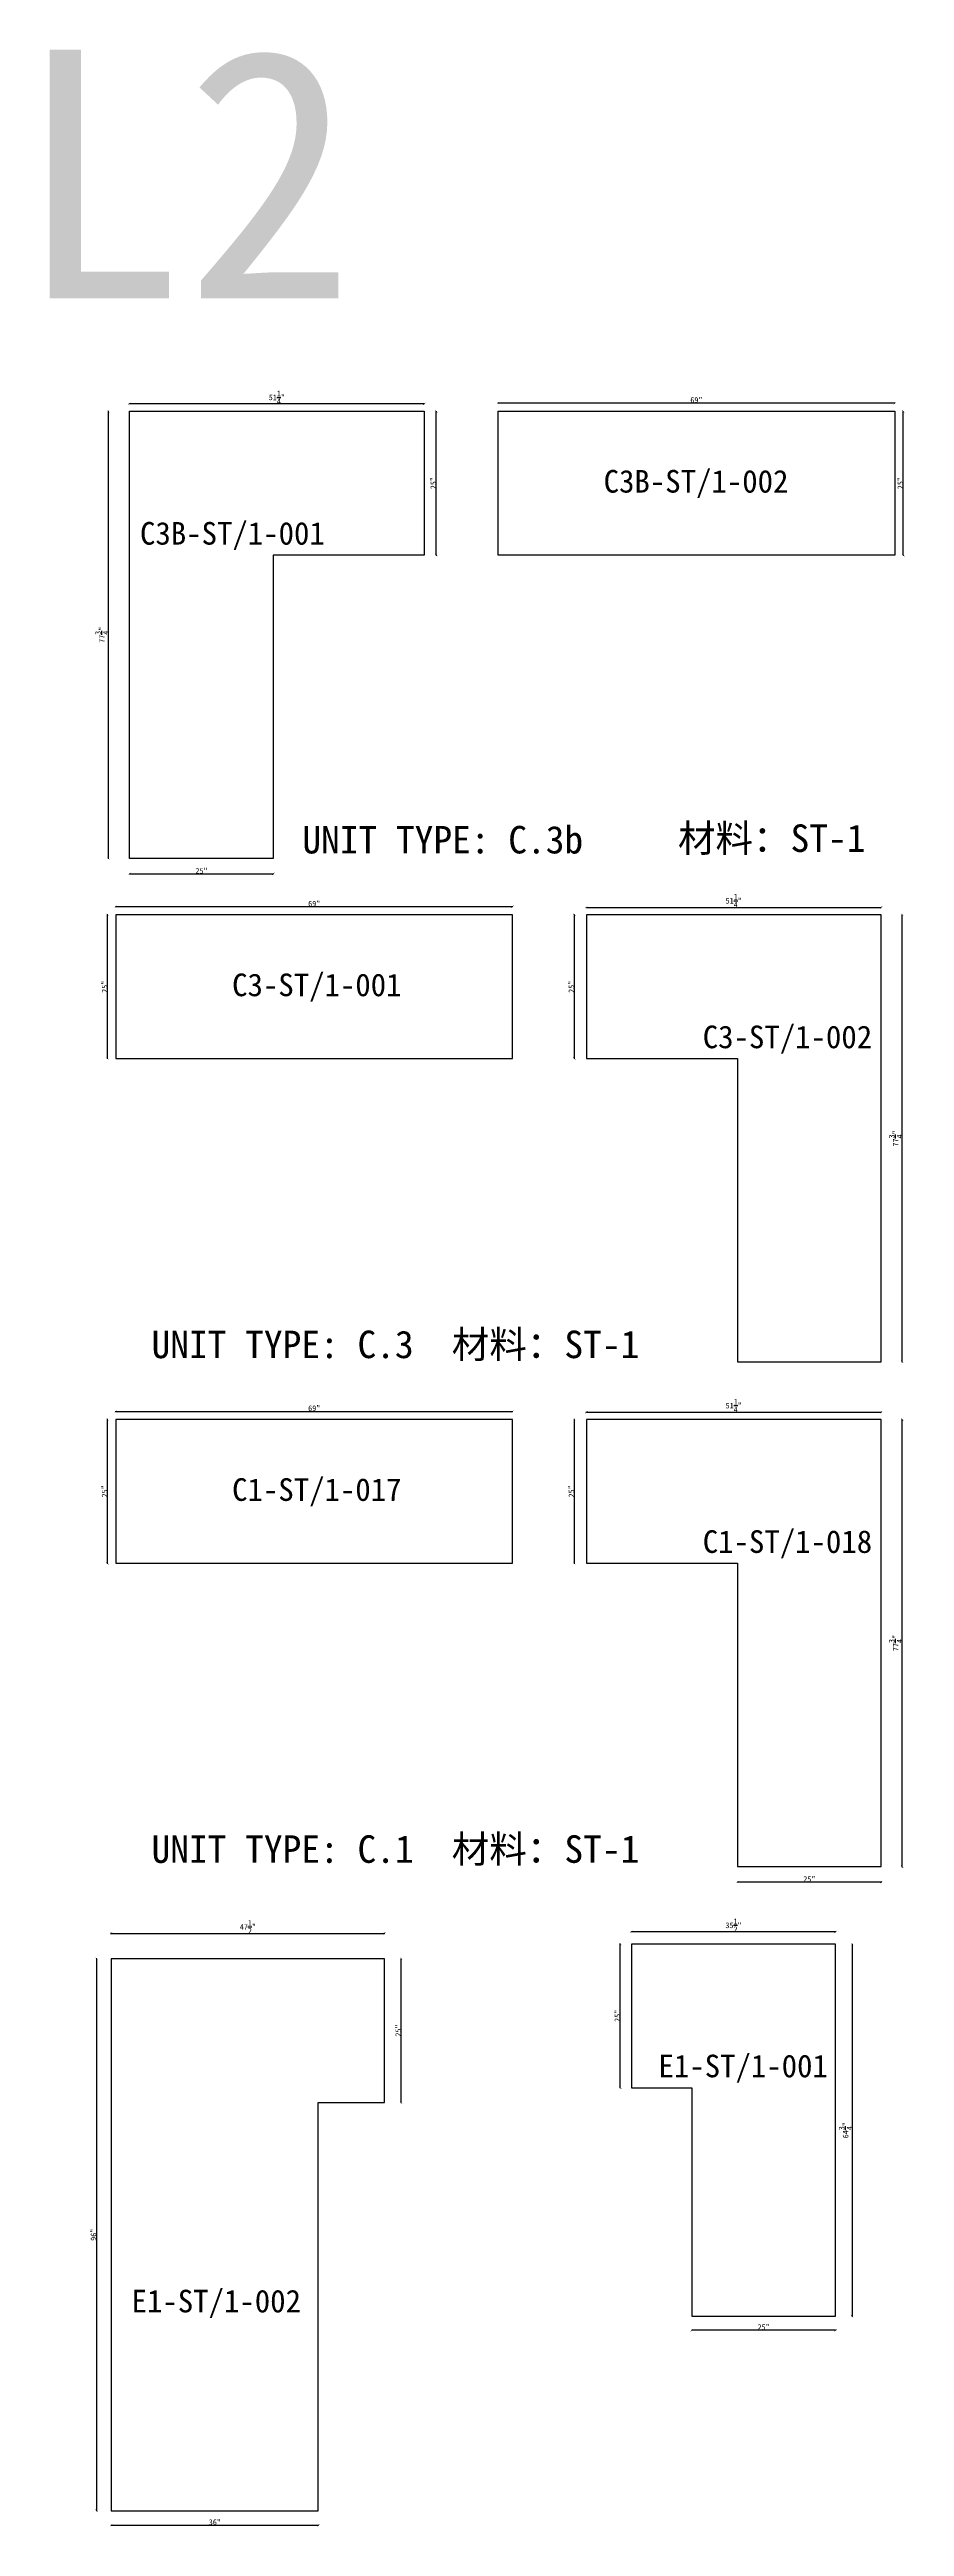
# Model space of a CAD drawing. Header units: millimetres. Extents: x -46962 to 137822, y -48342 to 2116.
# Drawn here: x -46962 to -43186, y -8981 to 1961 of the extents above; entities that cross this region are included whole.
import ezdxf
from ezdxf.enums import TextEntityAlignment as Align

# ---------------------------------------------------------------- set-up
doc = ezdxf.new("R2010")
doc.units = ezdxf.units.MM
doc.layers.add('COUNTERTOP_NUMBER', color=3, linetype='Continuous')
doc.layers.add('COUNTERTOPS', color=7, linetype='Continuous')
doc.styles.add('样式 1', font='')
doc.styles.get('样式 1').set_extended_font_data('NSimSun')
doc.dimstyles.new('副本 ISO-25', dxfattribs={"dimtxt": 25, "dimasz": 10, "dimexe": 1.5, "dimexo": 0.5, "dimtad": 1, "dimlfac": 0.03937, "dimlunit": 5, "dimtxsty": '样式 1', "dimblk": 'ARCHTICK', "dimcen": 2.5, "dimclrd": 256, "dimclrt": 1, "dimazin": 3, "dimtfac": 1, "dimtmove": 0, "dimatfit": 3, "dimfxlon": 1})

# ---------------------------------------------------------------- blocks, each defined once
blk = doc.blocks.new('_ArchTick')
at = {"color": 0, "linetype": 'ByBlock', "const_width": 0.15}
blk.add_lwpolyline([(-0.5, -0.5), (0.5, 0.5)], dxfattribs=at)
blk = doc.blocks.new('*D1')
at = {"color": 0, "lineweight": -2, "transparency": 16777216}
for p, q in [((-43192, 363), (-43190, 363)), ((-43192, -272), (-43190, -272))]:
    blk.add_line(p, q, dxfattribs=at)
at = {"lineweight": -2, "transparency": 16777216}
blk.add_line((-43191, -272), (-43191, 363), dxfattribs=at)
at = {"layer": 'Defpoints', "color": 0, "transparency": 16777216}
for p in [(-43228, 363), (-43191, 363), (-43228, -272)]:
    blk.add_point(p, dxfattribs=at)
at = {"lineweight": -2, "transparency": 16777216, "xscale": 10, "yscale": 10, "zscale": 10}
for p, rotation in [((-43191, 363), 90), ((-43191, -272), 270)]:
    blk.add_blockref('_ArchTick', p, dxfattribs=dict(at, rotation=rotation))
at = {"color": 1, "transparency": 16777216, "insert": (-43204, 46), "char_height": 25, "attachment_point": 5, "rotation": 90, "style": '样式 1'}
blk.add_mtext('\\A1;25"', dxfattribs=at)
blk = doc.blocks.new('*D2')
at = {"color": 0, "lineweight": -2, "transparency": 16777216}
for p, q in [((-44981, 399), (-44981, 401)), ((-43228, 399), (-43228, 401))]:
    blk.add_line(p, q, dxfattribs=at)
at = {"lineweight": -2, "transparency": 16777216}
blk.add_line((-43228, 400), (-44981, 400), dxfattribs=at)
at = {"layer": 'Defpoints', "color": 0, "transparency": 16777216}
for p in [(-44981, 400), (-44981, 363), (-43228, 363)]:
    blk.add_point(p, dxfattribs=at)
at = {"lineweight": -2, "transparency": 16777216, "xscale": 10, "yscale": 10, "zscale": 10, "rotation": 180}
blk.add_blockref('_ArchTick', (-44981, 400), dxfattribs=at)
at = {"lineweight": -2, "transparency": 16777216, "xscale": 10, "yscale": 10, "zscale": 10}
blk.add_blockref('_ArchTick', (-43228, 400), dxfattribs=at)
at = {"color": 1, "transparency": 16777216, "insert": (-44105, 413), "char_height": 25, "attachment_point": 5, "style": '样式 1'}
blk.add_mtext('\\A1;69"', dxfattribs=at)
blk = doc.blocks.new('*D3')
at = {"color": 0, "lineweight": -2, "transparency": 16777216}
for p, q in [((-46609, 395), (-46609, 398)), ((-45307, 395), (-45307, 398))]:
    blk.add_line(p, q, dxfattribs=at)
at = {"lineweight": -2, "transparency": 16777216}
blk.add_line((-45307, 396), (-46609, 396), dxfattribs=at)
at = {"layer": 'Defpoints', "color": 0, "transparency": 16777216}
for p in [(-46609, 396), (-46609, 363), (-45307, 363)]:
    blk.add_point(p, dxfattribs=at)
at = {"lineweight": -2, "transparency": 16777216, "xscale": 10, "yscale": 10, "zscale": 10, "rotation": 180}
blk.add_blockref('_ArchTick', (-46609, 396), dxfattribs=at)
at = {"lineweight": -2, "transparency": 16777216, "xscale": 10, "yscale": 10, "zscale": 10}
blk.add_blockref('_ArchTick', (-45307, 396), dxfattribs=at)
at = {"color": 1, "transparency": 16777216, "insert": (-45958, 425), "char_height": 25, "attachment_point": 5, "style": '样式 1'}
blk.add_mtext('\\A1;51{\\H1x;\\S1/4;}"', dxfattribs=at)
blk = doc.blocks.new('*D4')
at = {"color": 0, "lineweight": -2, "transparency": 16777216}
for p, q in [((-45255, 363), (-45252, 363)), ((-45255, -272), (-45252, -272))]:
    blk.add_line(p, q, dxfattribs=at)
at = {"lineweight": -2, "transparency": 16777216}
blk.add_line((-45254, -272), (-45254, 363), dxfattribs=at)
at = {"layer": 'Defpoints', "color": 0, "transparency": 16777216}
for p in [(-45307, 363), (-45254, 363), (-45307, -272)]:
    blk.add_point(p, dxfattribs=at)
at = {"lineweight": -2, "transparency": 16777216, "xscale": 10, "yscale": 10, "zscale": 10}
for p, rotation in [((-45254, 363), 90), ((-45254, -272), 270)]:
    blk.add_blockref('_ArchTick', p, dxfattribs=dict(at, rotation=rotation))
at = {"color": 1, "transparency": 16777216, "insert": (-45267, 46), "char_height": 25, "attachment_point": 5, "rotation": 90, "style": '样式 1'}
blk.add_mtext('\\A1;25"', dxfattribs=at)
blk = doc.blocks.new('*D5')
at = {"color": 0, "lineweight": -2, "transparency": 16777216}
for p, q in [((-46609, -1679), (-46609, -1682)), ((-45974, -1679), (-45974, -1682))]:
    blk.add_line(p, q, dxfattribs=at)
at = {"lineweight": -2, "transparency": 16777216}
blk.add_line((-46609, -1680), (-45974, -1680), dxfattribs=at)
at = {"layer": 'Defpoints', "color": 0, "transparency": 16777216}
for p in [(-46609, -1612), (-45974, -1612), (-45974, -1680)]:
    blk.add_point(p, dxfattribs=at)
at = {"lineweight": -2, "transparency": 16777216, "xscale": 10, "yscale": 10, "zscale": 10, "rotation": 180}
blk.add_blockref('_ArchTick', (-46609, -1680), dxfattribs=at)
at = {"lineweight": -2, "transparency": 16777216, "xscale": 10, "yscale": 10, "zscale": 10}
blk.add_blockref('_ArchTick', (-45974, -1680), dxfattribs=at)
at = {"color": 1, "transparency": 16777216, "insert": (-46291, -1667), "char_height": 25, "attachment_point": 5, "style": '样式 1'}
blk.add_mtext('\\A1;25"', dxfattribs=at)
blk = doc.blocks.new('*D6')
at = {"color": 0, "lineweight": -2, "transparency": 16777216}
for p, q in [((-46701, 363), (-46704, 363)), ((-46701, -1612), (-46704, -1612))]:
    blk.add_line(p, q, dxfattribs=at)
at = {"lineweight": -2, "transparency": 16777216}
blk.add_line((-46702, -1612), (-46702, 363), dxfattribs=at)
at = {"layer": 'Defpoints', "color": 0, "transparency": 16777216}
for p in [(-46702, 363), (-46609, 363), (-46609, -1612)]:
    blk.add_point(p, dxfattribs=at)
at = {"lineweight": -2, "transparency": 16777216, "xscale": 10, "yscale": 10, "zscale": 10}
for p, rotation in [((-46702, 363), 90), ((-46702, -1612), 270)]:
    blk.add_blockref('_ArchTick', p, dxfattribs=dict(at, rotation=rotation))
at = {"color": 1, "transparency": 16777216, "insert": (-46731, -624), "char_height": 25, "attachment_point": 5, "rotation": 90, "style": '样式 1'}
blk.add_mtext('\\A1;77{\\H1x;\\S3/4;}"', dxfattribs=at)
blk = doc.blocks.new('*D14')
at = {"color": 0, "lineweight": -2, "transparency": 16777216}
for p, q in [((-46705, -1861), (-46708, -1861)), ((-46705, -2496), (-46708, -2496))]:
    blk.add_line(p, q, dxfattribs=at)
at = {"lineweight": -2, "transparency": 16777216}
blk.add_line((-46706, -2496), (-46706, -1861), dxfattribs=at)
at = {"layer": 'Defpoints', "color": 0, "transparency": 16777216}
for p in [(-46706, -1861), (-46669, -1861), (-46669, -2496)]:
    blk.add_point(p, dxfattribs=at)
at = {"lineweight": -2, "transparency": 16777216, "xscale": 10, "yscale": 10, "zscale": 10}
for p, rotation in [((-46706, -1861), 90), ((-46706, -2496), 270)]:
    blk.add_blockref('_ArchTick', p, dxfattribs=dict(at, rotation=rotation))
at = {"color": 1, "transparency": 16777216, "insert": (-46719, -2179), "char_height": 25, "attachment_point": 5, "rotation": 90, "style": '样式 1'}
blk.add_mtext('\\A1;25"', dxfattribs=at)
blk = doc.blocks.new('*D15')
at = {"color": 0, "lineweight": -2, "transparency": 16777216}
for p, q in [((-46669, -1826), (-46669, -1824)), ((-44917, -1826), (-44917, -1824))]:
    blk.add_line(p, q, dxfattribs=at)
at = {"lineweight": -2, "transparency": 16777216}
blk.add_line((-46669, -1825), (-44917, -1825), dxfattribs=at)
at = {"layer": 'Defpoints', "color": 0, "transparency": 16777216}
for p in [(-44917, -1825), (-46669, -1861), (-44917, -1861)]:
    blk.add_point(p, dxfattribs=at)
at = {"lineweight": -2, "transparency": 16777216, "xscale": 10, "yscale": 10, "zscale": 10, "rotation": 180}
blk.add_blockref('_ArchTick', (-46669, -1825), dxfattribs=at)
at = {"lineweight": -2, "transparency": 16777216, "xscale": 10, "yscale": 10, "zscale": 10}
blk.add_blockref('_ArchTick', (-44917, -1825), dxfattribs=at)
at = {"color": 1, "transparency": 16777216, "insert": (-45793, -1812), "char_height": 25, "attachment_point": 5, "style": '样式 1'}
blk.add_mtext('\\A1;69"', dxfattribs=at)
blk = doc.blocks.new('*D16')
at = {"color": 0, "lineweight": -2, "transparency": 16777216}
for p, q in [((-44591, -1829), (-44591, -1827)), ((-43289, -1829), (-43289, -1827))]:
    blk.add_line(p, q, dxfattribs=at)
at = {"lineweight": -2, "transparency": 16777216}
blk.add_line((-44591, -1828), (-43289, -1828), dxfattribs=at)
at = {"layer": 'Defpoints', "color": 0, "transparency": 16777216}
for p in [(-43289, -1828), (-44591, -1861), (-43289, -1861)]:
    blk.add_point(p, dxfattribs=at)
at = {"lineweight": -2, "transparency": 16777216, "xscale": 10, "yscale": 10, "zscale": 10, "rotation": 180}
blk.add_blockref('_ArchTick', (-44591, -1828), dxfattribs=at)
at = {"lineweight": -2, "transparency": 16777216, "xscale": 10, "yscale": 10, "zscale": 10}
blk.add_blockref('_ArchTick', (-43289, -1828), dxfattribs=at)
at = {"color": 1, "transparency": 16777216, "insert": (-43940, -1799), "char_height": 25, "attachment_point": 5, "style": '样式 1'}
blk.add_mtext('\\A1;51{\\H1x;\\S1/4;}"', dxfattribs=at)
blk = doc.blocks.new('*D17')
at = {"color": 0, "lineweight": -2, "transparency": 16777216}
for p, q in [((-44643, -1861), (-44645, -1861)), ((-44643, -2496), (-44645, -2496))]:
    blk.add_line(p, q, dxfattribs=at)
at = {"lineweight": -2, "transparency": 16777216}
blk.add_line((-44644, -2496), (-44644, -1861), dxfattribs=at)
at = {"layer": 'Defpoints', "color": 0, "transparency": 16777216}
for p in [(-44644, -1861), (-44591, -1861), (-44591, -2496)]:
    blk.add_point(p, dxfattribs=at)
at = {"lineweight": -2, "transparency": 16777216, "xscale": 10, "yscale": 10, "zscale": 10}
for p, rotation in [((-44644, -1861), 90), ((-44644, -2496), 270)]:
    blk.add_blockref('_ArchTick', p, dxfattribs=dict(at, rotation=rotation))
at = {"color": 1, "transparency": 16777216, "insert": (-44657, -2179), "char_height": 25, "attachment_point": 5, "rotation": 90, "style": '样式 1'}
blk.add_mtext('\\A1;25"', dxfattribs=at)
blk = doc.blocks.new('*D18')
at = {"color": 0, "lineweight": -2, "transparency": 16777216}
for p, q in [((-43197, -1861), (-43194, -1861)), ((-43197, -3836), (-43194, -3836))]:
    blk.add_line(p, q, dxfattribs=at)
at = {"lineweight": -2, "transparency": 16777216}
blk.add_line((-43196, -3836), (-43196, -1861), dxfattribs=at)
at = {"layer": 'Defpoints', "color": 0, "transparency": 16777216}
for p in [(-43289, -1861), (-43196, -1861), (-43289, -3836)]:
    blk.add_point(p, dxfattribs=at)
at = {"lineweight": -2, "transparency": 16777216, "xscale": 10, "yscale": 10, "zscale": 10}
for p, rotation in [((-43196, -1861), 90), ((-43196, -3836), 270)]:
    blk.add_blockref('_ArchTick', p, dxfattribs=dict(at, rotation=rotation))
at = {"color": 1, "transparency": 16777216, "insert": (-43225, -2849), "char_height": 25, "attachment_point": 5, "rotation": 90, "style": '样式 1'}
blk.add_mtext('\\A1;77{\\H1x;\\S3/4;}"', dxfattribs=at)
blk = doc.blocks.new('*D26')
at = {"color": 0, "lineweight": -2, "transparency": 16777216}
for p, q in [((-46705, -4091), (-46708, -4091)), ((-46705, -4726), (-46708, -4726))]:
    blk.add_line(p, q, dxfattribs=at)
at = {"lineweight": -2, "transparency": 16777216}
blk.add_line((-46706, -4726), (-46706, -4091), dxfattribs=at)
at = {"layer": 'Defpoints', "color": 0, "transparency": 16777216}
for p in [(-46706, -4091), (-46669, -4091), (-46669, -4726)]:
    blk.add_point(p, dxfattribs=at)
at = {"lineweight": -2, "transparency": 16777216, "xscale": 10, "yscale": 10, "zscale": 10}
for p, rotation in [((-46706, -4091), 90), ((-46706, -4726), 270)]:
    blk.add_blockref('_ArchTick', p, dxfattribs=dict(at, rotation=rotation))
at = {"color": 1, "transparency": 16777216, "insert": (-46719, -4408), "char_height": 25, "attachment_point": 5, "rotation": 90, "style": '样式 1'}
blk.add_mtext('\\A1;25"', dxfattribs=at)
blk = doc.blocks.new('*D27')
at = {"color": 0, "lineweight": -2, "transparency": 16777216}
for p, q in [((-46669, -4056), (-46669, -4053)), ((-44917, -4056), (-44917, -4053))]:
    blk.add_line(p, q, dxfattribs=at)
at = {"lineweight": -2, "transparency": 16777216}
blk.add_line((-46669, -4055), (-44917, -4055), dxfattribs=at)
at = {"layer": 'Defpoints', "color": 0, "transparency": 16777216}
for p in [(-46669, -4091), (-44917, -4055), (-44917, -4091)]:
    blk.add_point(p, dxfattribs=at)
at = {"lineweight": -2, "transparency": 16777216, "xscale": 10, "yscale": 10, "zscale": 10, "rotation": 180}
blk.add_blockref('_ArchTick', (-46669, -4055), dxfattribs=at)
at = {"lineweight": -2, "transparency": 16777216, "xscale": 10, "yscale": 10, "zscale": 10}
blk.add_blockref('_ArchTick', (-44917, -4055), dxfattribs=at)
at = {"color": 1, "transparency": 16777216, "insert": (-45793, -4041), "char_height": 25, "attachment_point": 5, "style": '样式 1'}
blk.add_mtext('\\A1;69"', dxfattribs=at)
blk = doc.blocks.new('*D22')
at = {"color": 0, "lineweight": -2, "transparency": 16777216}
for p, q in [((-44591, -4059), (-44591, -4056)), ((-43289, -4059), (-43289, -4056))]:
    blk.add_line(p, q, dxfattribs=at)
at = {"lineweight": -2, "transparency": 16777216}
blk.add_line((-44591, -4058), (-43289, -4058), dxfattribs=at)
at = {"layer": 'Defpoints', "color": 0, "transparency": 16777216}
for p in [(-44591, -4091), (-43289, -4058), (-43289, -4091)]:
    blk.add_point(p, dxfattribs=at)
at = {"lineweight": -2, "transparency": 16777216, "xscale": 10, "yscale": 10, "zscale": 10, "rotation": 180}
blk.add_blockref('_ArchTick', (-44591, -4058), dxfattribs=at)
at = {"lineweight": -2, "transparency": 16777216, "xscale": 10, "yscale": 10, "zscale": 10}
blk.add_blockref('_ArchTick', (-43289, -4058), dxfattribs=at)
at = {"color": 1, "transparency": 16777216, "insert": (-43940, -4029), "char_height": 25, "attachment_point": 5, "style": '样式 1'}
blk.add_mtext('\\A1;51{\\H1x;\\S1/4;}"', dxfattribs=at)
blk = doc.blocks.new('*D23')
at = {"color": 0, "lineweight": -2, "transparency": 16777216}
for p, q in [((-44643, -4091), (-44645, -4091)), ((-44643, -4726), (-44645, -4726))]:
    blk.add_line(p, q, dxfattribs=at)
at = {"lineweight": -2, "transparency": 16777216}
blk.add_line((-44644, -4726), (-44644, -4091), dxfattribs=at)
at = {"layer": 'Defpoints', "color": 0, "transparency": 16777216}
for p in [(-44644, -4091), (-44591, -4091), (-44591, -4726)]:
    blk.add_point(p, dxfattribs=at)
at = {"lineweight": -2, "transparency": 16777216, "xscale": 10, "yscale": 10, "zscale": 10}
for p, rotation in [((-44644, -4091), 90), ((-44644, -4726), 270)]:
    blk.add_blockref('_ArchTick', p, dxfattribs=dict(at, rotation=rotation))
at = {"color": 1, "transparency": 16777216, "insert": (-44657, -4408), "char_height": 25, "attachment_point": 5, "rotation": 90, "style": '样式 1'}
blk.add_mtext('\\A1;25"', dxfattribs=at)
blk = doc.blocks.new('*D24')
at = {"color": 0, "lineweight": -2, "transparency": 16777216}
for p, q in [((-43924, -6133), (-43924, -6136)), ((-43289, -6133), (-43289, -6136))]:
    blk.add_line(p, q, dxfattribs=at)
at = {"lineweight": -2, "transparency": 16777216}
blk.add_line((-43289, -6134), (-43924, -6134), dxfattribs=at)
at = {"layer": 'Defpoints', "color": 0, "transparency": 16777216}
for p in [(-43924, -6066), (-43289, -6066), (-43924, -6134)]:
    blk.add_point(p, dxfattribs=at)
at = {"lineweight": -2, "transparency": 16777216, "xscale": 10, "yscale": 10, "zscale": 10, "rotation": 180}
blk.add_blockref('_ArchTick', (-43924, -6134), dxfattribs=at)
at = {"lineweight": -2, "transparency": 16777216, "xscale": 10, "yscale": 10, "zscale": 10}
blk.add_blockref('_ArchTick', (-43289, -6134), dxfattribs=at)
at = {"color": 1, "transparency": 16777216, "insert": (-43606, -6121), "char_height": 25, "attachment_point": 5, "style": '样式 1'}
blk.add_mtext('\\A1;25"', dxfattribs=at)
blk = doc.blocks.new('*D25')
at = {"color": 0, "lineweight": -2, "transparency": 16777216}
for p, q in [((-43197, -4091), (-43194, -4091)), ((-43197, -6066), (-43194, -6066))]:
    blk.add_line(p, q, dxfattribs=at)
at = {"lineweight": -2, "transparency": 16777216}
blk.add_line((-43196, -6066), (-43196, -4091), dxfattribs=at)
at = {"layer": 'Defpoints', "color": 0, "transparency": 16777216}
for p in [(-43289, -4091), (-43196, -4091), (-43289, -6066)]:
    blk.add_point(p, dxfattribs=at)
at = {"lineweight": -2, "transparency": 16777216, "xscale": 10, "yscale": 10, "zscale": 10}
for p, rotation in [((-43196, -4091), 90), ((-43196, -6066), 270)]:
    blk.add_blockref('_ArchTick', p, dxfattribs=dict(at, rotation=rotation))
at = {"color": 1, "transparency": 16777216, "insert": (-43225, -5078), "char_height": 25, "attachment_point": 5, "rotation": 90, "style": '样式 1'}
blk.add_mtext('\\A1;77{\\H1x;\\S3/4;}"', dxfattribs=at)
blk = doc.blocks.new('*D42')
at = {"color": 0, "lineweight": -2, "transparency": 16777216}
for p, q in [((-44392, -6355), (-44392, -6352)), ((-43490, -6355), (-43490, -6352))]:
    blk.add_line(p, q, dxfattribs=at)
at = {"lineweight": -2, "transparency": 16777216}
blk.add_line((-43490, -6354), (-44392, -6354), dxfattribs=at)
at = {"layer": 'Defpoints', "color": 0, "transparency": 16777216}
for p in [(-44392, -6354), (-44392, -6408), (-43490, -6408)]:
    blk.add_point(p, dxfattribs=at)
at = {"lineweight": -2, "transparency": 16777216, "xscale": 10, "yscale": 10, "zscale": 10, "rotation": 180}
blk.add_blockref('_ArchTick', (-44392, -6354), dxfattribs=at)
at = {"lineweight": -2, "transparency": 16777216, "xscale": 10, "yscale": 10, "zscale": 10}
blk.add_blockref('_ArchTick', (-43490, -6354), dxfattribs=at)
at = {"color": 1, "transparency": 16777216, "insert": (-43941, -6325), "char_height": 25, "attachment_point": 5, "style": '样式 1'}
blk.add_mtext('\\A1;35{\\H1x;\\S1/2;}"', dxfattribs=at)
blk = doc.blocks.new('*D43')
at = {"color": 0, "lineweight": -2, "transparency": 16777216}
for p, q in [((-43418, -6408), (-43416, -6408)), ((-43418, -8052), (-43416, -8052))]:
    blk.add_line(p, q, dxfattribs=at)
at = {"lineweight": -2, "transparency": 16777216}
blk.add_line((-43417, -6408), (-43417, -8052), dxfattribs=at)
at = {"layer": 'Defpoints', "color": 0, "transparency": 16777216}
for p in [(-43490, -6408), (-43490, -8052), (-43417, -8052)]:
    blk.add_point(p, dxfattribs=at)
at = {"lineweight": -2, "transparency": 16777216, "xscale": 10, "yscale": 10, "zscale": 10}
for p, rotation in [((-43417, -6408), 90), ((-43417, -8052), 270)]:
    blk.add_blockref('_ArchTick', p, dxfattribs=dict(at, rotation=rotation))
at = {"color": 1, "transparency": 16777216, "insert": (-43446, -7230), "char_height": 25, "attachment_point": 5, "rotation": 90, "style": '样式 1'}
blk.add_mtext('\\A1;64{\\H1x;\\S3/4;}"', dxfattribs=at)
blk = doc.blocks.new('*D44')
at = {"color": 0, "lineweight": -2, "transparency": 16777216}
for p, q in [((-44125, -8113), (-44125, -8115)), ((-43490, -8113), (-43490, -8115))]:
    blk.add_line(p, q, dxfattribs=at)
at = {"lineweight": -2, "transparency": 16777216}
blk.add_line((-43490, -8114), (-44125, -8114), dxfattribs=at)
at = {"layer": 'Defpoints', "color": 0, "transparency": 16777216}
for p in [(-44125, -8052), (-43490, -8052), (-44125, -8114)]:
    blk.add_point(p, dxfattribs=at)
at = {"lineweight": -2, "transparency": 16777216, "xscale": 10, "yscale": 10, "zscale": 10, "rotation": 180}
blk.add_blockref('_ArchTick', (-44125, -8114), dxfattribs=at)
at = {"lineweight": -2, "transparency": 16777216, "xscale": 10, "yscale": 10, "zscale": 10}
blk.add_blockref('_ArchTick', (-43490, -8114), dxfattribs=at)
at = {"color": 1, "transparency": 16777216, "insert": (-43808, -8100), "char_height": 25, "attachment_point": 5, "style": '样式 1'}
blk.add_mtext('\\A1;25"', dxfattribs=at)
blk = doc.blocks.new('*D45')
at = {"color": 0, "lineweight": -2, "transparency": 16777216}
for p, q in [((-44440, -6408), (-44443, -6408)), ((-44440, -7043), (-44443, -7043))]:
    blk.add_line(p, q, dxfattribs=at)
at = {"lineweight": -2, "transparency": 16777216}
blk.add_line((-44441, -7043), (-44441, -6408), dxfattribs=at)
at = {"layer": 'Defpoints', "color": 0, "transparency": 16777216}
for p in [(-44441, -6408), (-44392, -6408), (-44392, -7043)]:
    blk.add_point(p, dxfattribs=at)
at = {"lineweight": -2, "transparency": 16777216, "xscale": 10, "yscale": 10, "zscale": 10}
for p, rotation in [((-44441, -6408), 90), ((-44441, -7043), 270)]:
    blk.add_blockref('_ArchTick', p, dxfattribs=dict(at, rotation=rotation))
at = {"color": 1, "transparency": 16777216, "insert": (-44454, -6725), "char_height": 25, "attachment_point": 5, "rotation": 90, "style": '样式 1'}
blk.add_mtext('\\A1;25"', dxfattribs=at)
blk = doc.blocks.new('*D32')
at = {"color": 0, "lineweight": -2, "transparency": 16777216}
for p, q in [((-46690, -6362), (-46690, -6359)), ((-45483, -6362), (-45483, -6359))]:
    blk.add_line(p, q, dxfattribs=at)
at = {"lineweight": -2, "transparency": 16777216}
blk.add_line((-46690, -6361), (-45483, -6361), dxfattribs=at)
at = {"layer": 'Defpoints', "color": 0, "transparency": 16777216}
for p in [(-45483, -6361), (-46690, -6473), (-45483, -6473)]:
    blk.add_point(p, dxfattribs=at)
at = {"lineweight": -2, "transparency": 16777216, "xscale": 10, "yscale": 10, "zscale": 10, "rotation": 180}
blk.add_blockref('_ArchTick', (-46690, -6361), dxfattribs=at)
at = {"lineweight": -2, "transparency": 16777216, "xscale": 10, "yscale": 10, "zscale": 10}
blk.add_blockref('_ArchTick', (-45483, -6361), dxfattribs=at)
at = {"color": 1, "transparency": 16777216, "insert": (-46086, -6332), "char_height": 25, "attachment_point": 5, "style": '样式 1'}
blk.add_mtext('\\A1;47{\\H1x;\\S1/2;}"', dxfattribs=at)
blk = doc.blocks.new('*D33')
at = {"color": 0, "lineweight": -2, "transparency": 16777216}
for p, q in [((-46754, -6473), (-46756, -6473)), ((-46754, -8911), (-46756, -8911))]:
    blk.add_line(p, q, dxfattribs=at)
at = {"lineweight": -2, "transparency": 16777216}
blk.add_line((-46755, -6473), (-46755, -8911), dxfattribs=at)
at = {"layer": 'Defpoints', "color": 0, "transparency": 16777216}
for p in [(-46690, -6473), (-46755, -8911), (-46690, -8911)]:
    blk.add_point(p, dxfattribs=at)
at = {"lineweight": -2, "transparency": 16777216, "xscale": 10, "yscale": 10, "zscale": 10}
for p, rotation in [((-46755, -6473), 90), ((-46755, -8911), 270)]:
    blk.add_blockref('_ArchTick', p, dxfattribs=dict(at, rotation=rotation))
at = {"color": 1, "transparency": 16777216, "insert": (-46768, -7692), "char_height": 25, "attachment_point": 5, "rotation": 90, "style": '样式 1'}
blk.add_mtext('\\A1;96"', dxfattribs=at)
blk = doc.blocks.new('*D34')
at = {"color": 0, "lineweight": -2, "transparency": 16777216}
for p, q in [((-46690, -8974), (-46690, -8977)), ((-45775, -8974), (-45775, -8977))]:
    blk.add_line(p, q, dxfattribs=at)
at = {"lineweight": -2, "transparency": 16777216}
blk.add_line((-46690, -8975), (-45775, -8975), dxfattribs=at)
at = {"layer": 'Defpoints', "color": 0, "transparency": 16777216}
for p in [(-46690, -8911), (-45775, -8911), (-45775, -8975)]:
    blk.add_point(p, dxfattribs=at)
at = {"lineweight": -2, "transparency": 16777216, "xscale": 10, "yscale": 10, "zscale": 10, "rotation": 180}
blk.add_blockref('_ArchTick', (-46690, -8975), dxfattribs=at)
at = {"lineweight": -2, "transparency": 16777216, "xscale": 10, "yscale": 10, "zscale": 10}
blk.add_blockref('_ArchTick', (-45775, -8975), dxfattribs=at)
at = {"color": 1, "transparency": 16777216, "insert": (-46232, -8962), "char_height": 25, "attachment_point": 5, "style": '样式 1'}
blk.add_mtext('\\A1;36"', dxfattribs=at)
blk = doc.blocks.new('*D35')
at = {"color": 0, "lineweight": -2, "transparency": 16777216}
for p, q in [((-45410, -6473), (-45408, -6473)), ((-45410, -7108), (-45408, -7108))]:
    blk.add_line(p, q, dxfattribs=at)
at = {"lineweight": -2, "transparency": 16777216}
blk.add_line((-45409, -7108), (-45409, -6473), dxfattribs=at)
at = {"layer": 'Defpoints', "color": 0, "transparency": 16777216}
for p in [(-45483, -6473), (-45409, -6473), (-45483, -7108)]:
    blk.add_point(p, dxfattribs=at)
at = {"lineweight": -2, "transparency": 16777216, "xscale": 10, "yscale": 10, "zscale": 10}
for p, rotation in [((-45409, -6473), 90), ((-45409, -7108), 270)]:
    blk.add_blockref('_ArchTick', p, dxfattribs=dict(at, rotation=rotation))
at = {"color": 1, "transparency": 16777216, "insert": (-45422, -6790), "char_height": 25, "attachment_point": 5, "rotation": 90, "style": '样式 1'}
blk.add_mtext('\\A1;25"', dxfattribs=at)

msp = doc.modelspace()

# ---------------------------------------------------------------- linework, layer by layer
at = {"layer": 'COUNTERTOPS'}
for points in [[(-46608.927, 363.26), (-45307.177, 363.26), (-45307.177, -271.74), (-45973.927, -271.74), (-45973.927, -1611.59), (-46608.927, -1611.59)], [(-43228.282, -271.74), (-44980.882, -271.74), (-44980.882, 363.26), (-43228.282, 363.26)], [(-46669.416, -2496.358), (-44916.816, -2496.358), (-44916.816, -1861.358), (-46669.416, -1861.358)], [(-43288.771, -1861.358), (-44590.521, -1861.358), (-44590.521, -2496.358), (-43923.771, -2496.358), (-43923.771, -3836.208), (-43288.771, -3836.208)], [(-46669.416, -4725.926), (-44916.816, -4725.926), (-44916.816, -4090.926), (-46669.416, -4090.926)], [(-43288.771, -4090.926), (-44590.521, -4090.926), (-44590.521, -4725.926), (-43923.771, -4725.926), (-43923.771, -6065.776), (-43288.771, -6065.776)], [(-43490.461, -6407.643), (-44392.161, -6407.643), (-44392.161, -7042.643), (-44125.461, -7042.643), (-44125.461, -8052.293), (-43490.461, -8052.293)], [(-45775.278, -7107.6), (-45483.178, -7107.6), (-45483.178, -6472.6), (-46689.678, -6472.6), (-46689.678, -8911), (-45775.278, -8911)]]:
    msp.add_lwpolyline(points, close=True, dxfattribs=at)

# ---------------------------------------------------------------- texts
at = {"style": '样式 1'}
for s, height, p in [('L2', 1098.6712, (-47110.211, 862.818)), ('UNIT TYPE: C.3b', 121.5865, (-45845.733, -1589.89)), ('材料：ST-1', 121.5865, (-44186.447, -1583.235)), ('UNIT TYPE: C.3', 121.5865, (-46511.744, -3819.457)), ('材料：ST-1', 121.5865, (-45185.463, -3819.457)), ('UNIT TYPE: C.1', 121.5865, (-46511.744, -6049.024)), ('材料：ST-1', 121.5865, (-45185.463, -6049.024))]:
    msp.add_text(s, height=height, dxfattribs=at).set_placement(p)
at = {"layer": 'COUNTERTOP_NUMBER', "color": 3, "style": '样式 1'}
for s, p in [('C3B-ST/1-002', (-44106.429, 54.091)), ('C3B-ST/1-001', (-46154.474, -175.759)), ('C3-ST/1-001', (-45781.553, -2170.528)), ('C3-ST/1-002', (-43702.658, -2400.378)), ('C1-ST/1-017', (-45781.553, -4400.095)), ('C1-ST/1-018', (-43702.658, -4629.945)), ('E1-ST/1-001', (-43898.152, -6946.463)), ('E1-ST/1-002', (-46225.668, -7985.17))]:
    msp.add_text(s, height=100, dxfattribs=at).set_placement(p, align=Align.MIDDLE_CENTER)

# ---------------------------------------------------------------- dimensions: what is measured, and where the dimension line sits
for base, p1, p2, angle, picture, middle in [((-46608.927, 396.393), (-45307.177, 363.26), (-46608.927, 363.26), 180, '*D3', (-45958.052, 425.416)), ((-46702.149, 363.26), (-46608.927, -1611.59), (-46608.927, 363.26), 90, '*D6', (-46731.243, -624.165)), ((-45253.732, 363.26), (-45307.177, -271.74), (-45307.177, 363.26), 90, '*D4', (-45266.857, 45.76)), ((-44980.882, 399.591), (-43228.282, 363.26), (-44980.882, 363.26), 180, '*D2', (-44104.582, 412.716)), ((-43191.342, 363.26), (-43228.282, -271.74), (-43228.282, 363.26), 90, '*D1', (-43204.467, 45.76)), ((-45973.927, -1680.006), (-46608.927, -1611.59), (-45973.927, -1611.59), 180, '*D5', (-46291.427, -1666.881)), ((-46706.356, -1861.358), (-46669.416, -2496.358), (-46669.416, -1861.358), 90, '*D14', (-46719.481, -2178.858)), ((-44643.966, -1861.358), (-44590.521, -2496.358), (-44590.521, -1861.358), 90, '*D17', (-44657.091, -2178.858)), ((-43195.549, -1861.358), (-43288.771, -3836.208), (-43288.771, -1861.358), 90, '*D18', (-43224.642, -2848.783)), ((-46706.356, -4090.926), (-46669.416, -4725.926), (-46669.416, -4090.926), 90, '*D26', (-46719.481, -4408.426)), ((-44643.966, -4090.926), (-44590.521, -4725.926), (-44590.521, -4090.926), 90, '*D23', (-44657.091, -4408.426)), ((-43195.549, -4090.926), (-43288.771, -6065.776), (-43288.771, -4090.926), 90, '*D25', (-43224.642, -5078.351)), ((-44441.206, -6407.643), (-44392.161, -7042.643), (-44392.161, -6407.643), 90, '*D45', (-44454.331, -6725.143)), ((-43417.021, -8052.293), (-43490.461, -6407.643), (-43490.461, -8052.293), 90, '*D43', (-43446.114, -7229.968)), ((-46754.91, -8911), (-46689.678, -6472.6), (-46689.678, -8911), 90, '*D33', (-46768.035, -7691.8)), ((-45409.174, -6472.6), (-45483.178, -7107.6), (-45483.178, -6472.6), 90, '*D35', (-45422.299, -6790.1))]:
    dim = msp.add_linear_dim(base=base, p1=p1, p2=p2, angle=angle, dimstyle='副本 ISO-25')
    dim.commit()
    dim.dimension.update_dxf_attribs({"geometry": picture, "text_midpoint": middle})
for base, p1, p2, picture, middle in [((-44916.816, -1825.028), (-46669.416, -1861.358), (-44916.816, -1861.358), '*D15', (-45793.116, -1811.903)), ((-43288.771, -1828.226), (-44590.521, -1861.358), (-43288.771, -1861.358), '*D16', (-43939.646, -1799.202)), ((-44916.816, -4054.595), (-46669.416, -4090.926), (-44916.816, -4090.926), '*D27', (-45793.116, -4041.47)), ((-43288.771, -4057.793), (-44590.521, -4090.926), (-43288.771, -4090.926), '*D22', (-43939.646, -4028.769)), ((-43923.771, -6134.191), (-43288.771, -6065.776), (-43923.771, -6065.776), '*D24', (-43606.271, -6121.066)), ((-45483.178, -6360.878), (-46689.678, -6472.6), (-45483.178, -6472.6), '*D32', (-46086.428, -6331.855)), ((-44392.161, -6353.672), (-43490.461, -6407.643), (-44392.161, -6407.643), '*D42', (-43941.311, -6324.648)), ((-44125.461, -8113.55), (-43490.461, -8052.293), (-44125.461, -8052.293), '*D44', (-43807.961, -8100.425)), ((-45775.278, -8975.193), (-46689.678, -8911), (-45775.278, -8911), '*D34', (-46232.478, -8962.068))]:
    dim = msp.add_linear_dim(base=base, p1=p1, p2=p2, dimstyle='副本 ISO-25')
    dim.commit()
    dim.dimension.update_dxf_attribs({"geometry": picture, "text_midpoint": middle})

doc.saveas('drawing.dxf')
